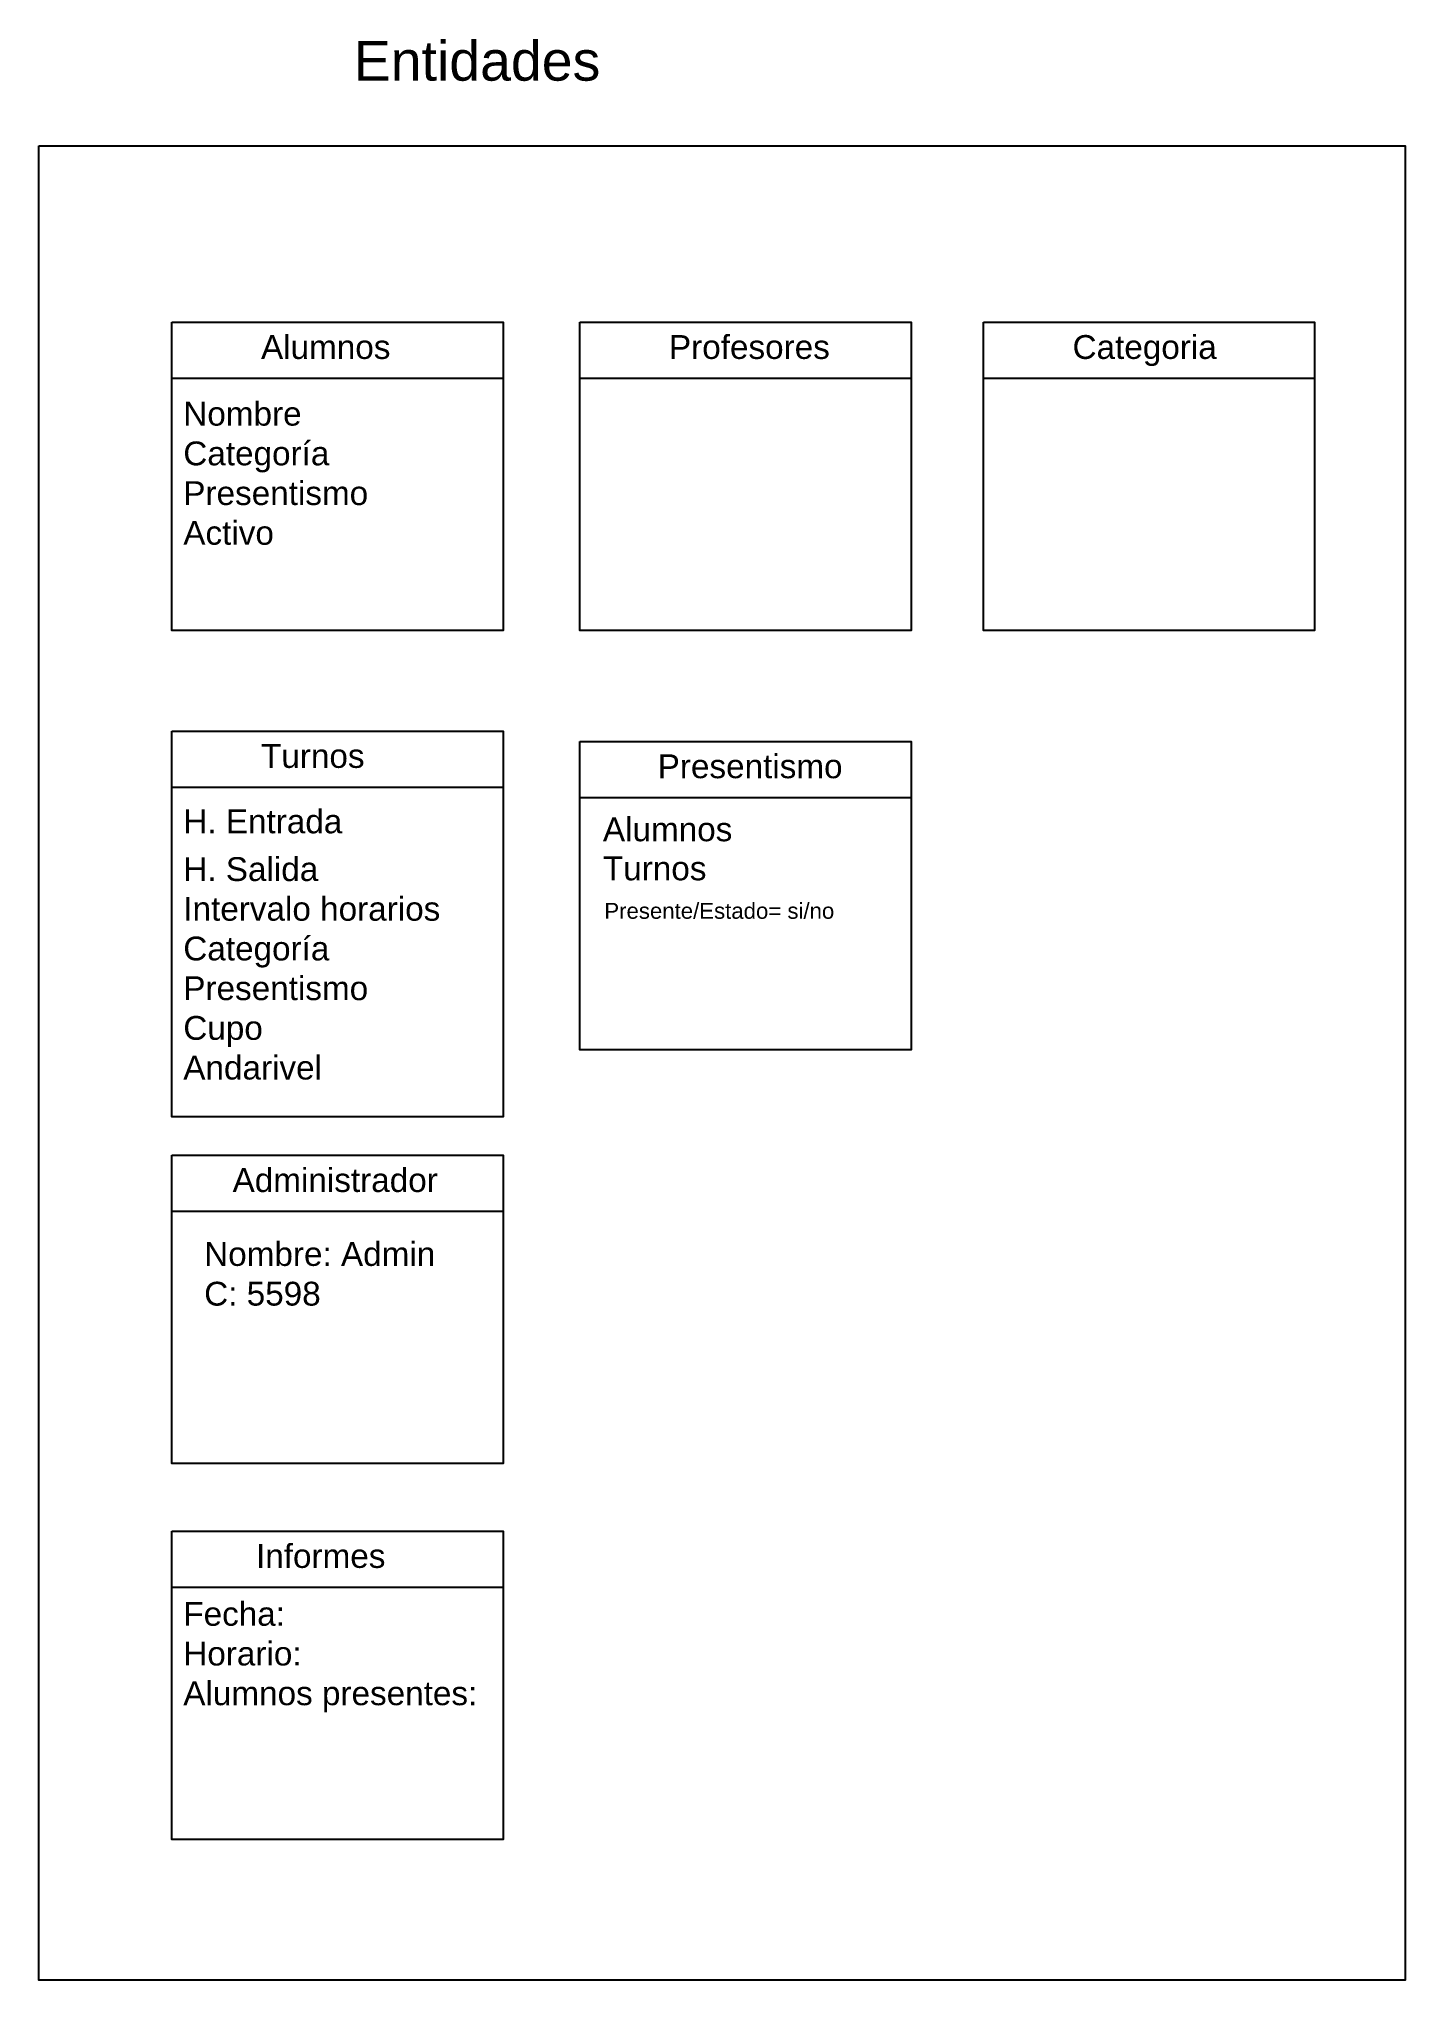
# Model space of a CAD drawing. Header units: millimetres. Extents: x 2496 to 2948, y 942 to 1526.
# Drawn here: x 2775.7 to 2947.8, y 1281.5 to 1526.1 of the extents above; entities that cross this region are included whole.
import ezdxf

# ---------------------------------------------------------------- set-up
doc = ezdxf.new("R2010")
doc.units = ezdxf.units.MM
doc.styles.get("Standard").update_dxf_attribs({"font": 'arial.ttf'})

msp = doc.modelspace()

# ---------------------------------------------------------------- texts
at = {"attachment_point": 1}
for s, insert, char_height in [('Entidades', (2815.38, 1525.81), 5), ('Alumnos', (2803.7, 1488.76), 3), ('Profesores', (2855.09, 1488.76), 3), ('Categoria', (2905.93, 1488.76), 3), ('Nombre\\PCategoría\\PPresentismo\\PActivo', (2793.91, 1480.36), 3), ('Turnos', (2803.7, 1437.25), 3), ('Presentismo', (2853.67, 1435.95), 3), ('H. Entrada', (2793.91, 1429.01), 3), ('Alumnos', (2846.77, 1428.01), 3), ('H. Salida\\PIntervalo horarios\\PCategoría\\PPresentismo\\PCupo\\PAndarivel', (2793.91, 1423), 3), ('Turnos', (2846.77, 1423.09), 3), ('Presente/Estado= si/no', (2846.95, 1417.24), 2), ('Administrador', (2800.12, 1383.83), 3), ('Nombre: Admin\\PC: 5598', (2796.54, 1374.52), 3), ('Informes', (2803.07, 1336.48), 3), ('Fecha:\\PHorario:\\PAlumnos presentes:', (2793.91, 1329.19), 3)]:
    msp.add_mtext_dynamic_manual_height_columns(s, width=122.0728, gutter_width=12.5, heights=[34.19], dxfattribs=dict(at, insert=insert, char_height=char_height))

# ---------------------------------------------------------------- linework, layer by layer
for p, q in [((2792.47, 1483.34), (2834.19, 1483.34)), ((2843.86, 1483.34), (2885.58, 1483.34)), ((2894.7, 1483.34), (2936.42, 1483.34)), ((2792.47, 1431.83), (2834.19, 1431.83)), ((2843.86, 1430.53), (2885.58, 1430.53)), ((2792.47, 1378.41), (2834.19, 1378.41)), ((2792.47, 1331.06), (2834.19, 1331.06))]:
    msp.add_line(p, q)
for points in [[(2775.71, 1512.61), (2947.83, 1512.61), (2947.83, 1281.55), (2775.71, 1281.55)], [(2792.47, 1490.39), (2834.19, 1490.39), (2834.19, 1451.55), (2792.47, 1451.55)], [(2843.86, 1490.39), (2885.58, 1490.39), (2885.58, 1451.55), (2843.86, 1451.55)], [(2894.7, 1490.39), (2936.42, 1490.39), (2936.42, 1451.55), (2894.7, 1451.55)], [(2792.47, 1438.89), (2834.19, 1438.89), (2834.19, 1390.29), (2792.47, 1390.29)], [(2843.86, 1437.58), (2885.58, 1437.58), (2885.58, 1398.75), (2843.86, 1398.75)], [(2792.47, 1385.46), (2834.19, 1385.46), (2834.19, 1346.63), (2792.47, 1346.63)], [(2792.47, 1338.11), (2834.19, 1338.11), (2834.19, 1299.27), (2792.47, 1299.27)]]:
    msp.add_lwpolyline(points, close=True)

msp.set_redraw_order([(e.dxf.handle, doc.entitydb.next_handle()) for e in msp.query("TEXT MTEXT ATTDEF DIMENSION ARC_DIMENSION")])  # texts and dimensions are drawn at this point

doc.saveas('drawing.dxf')
